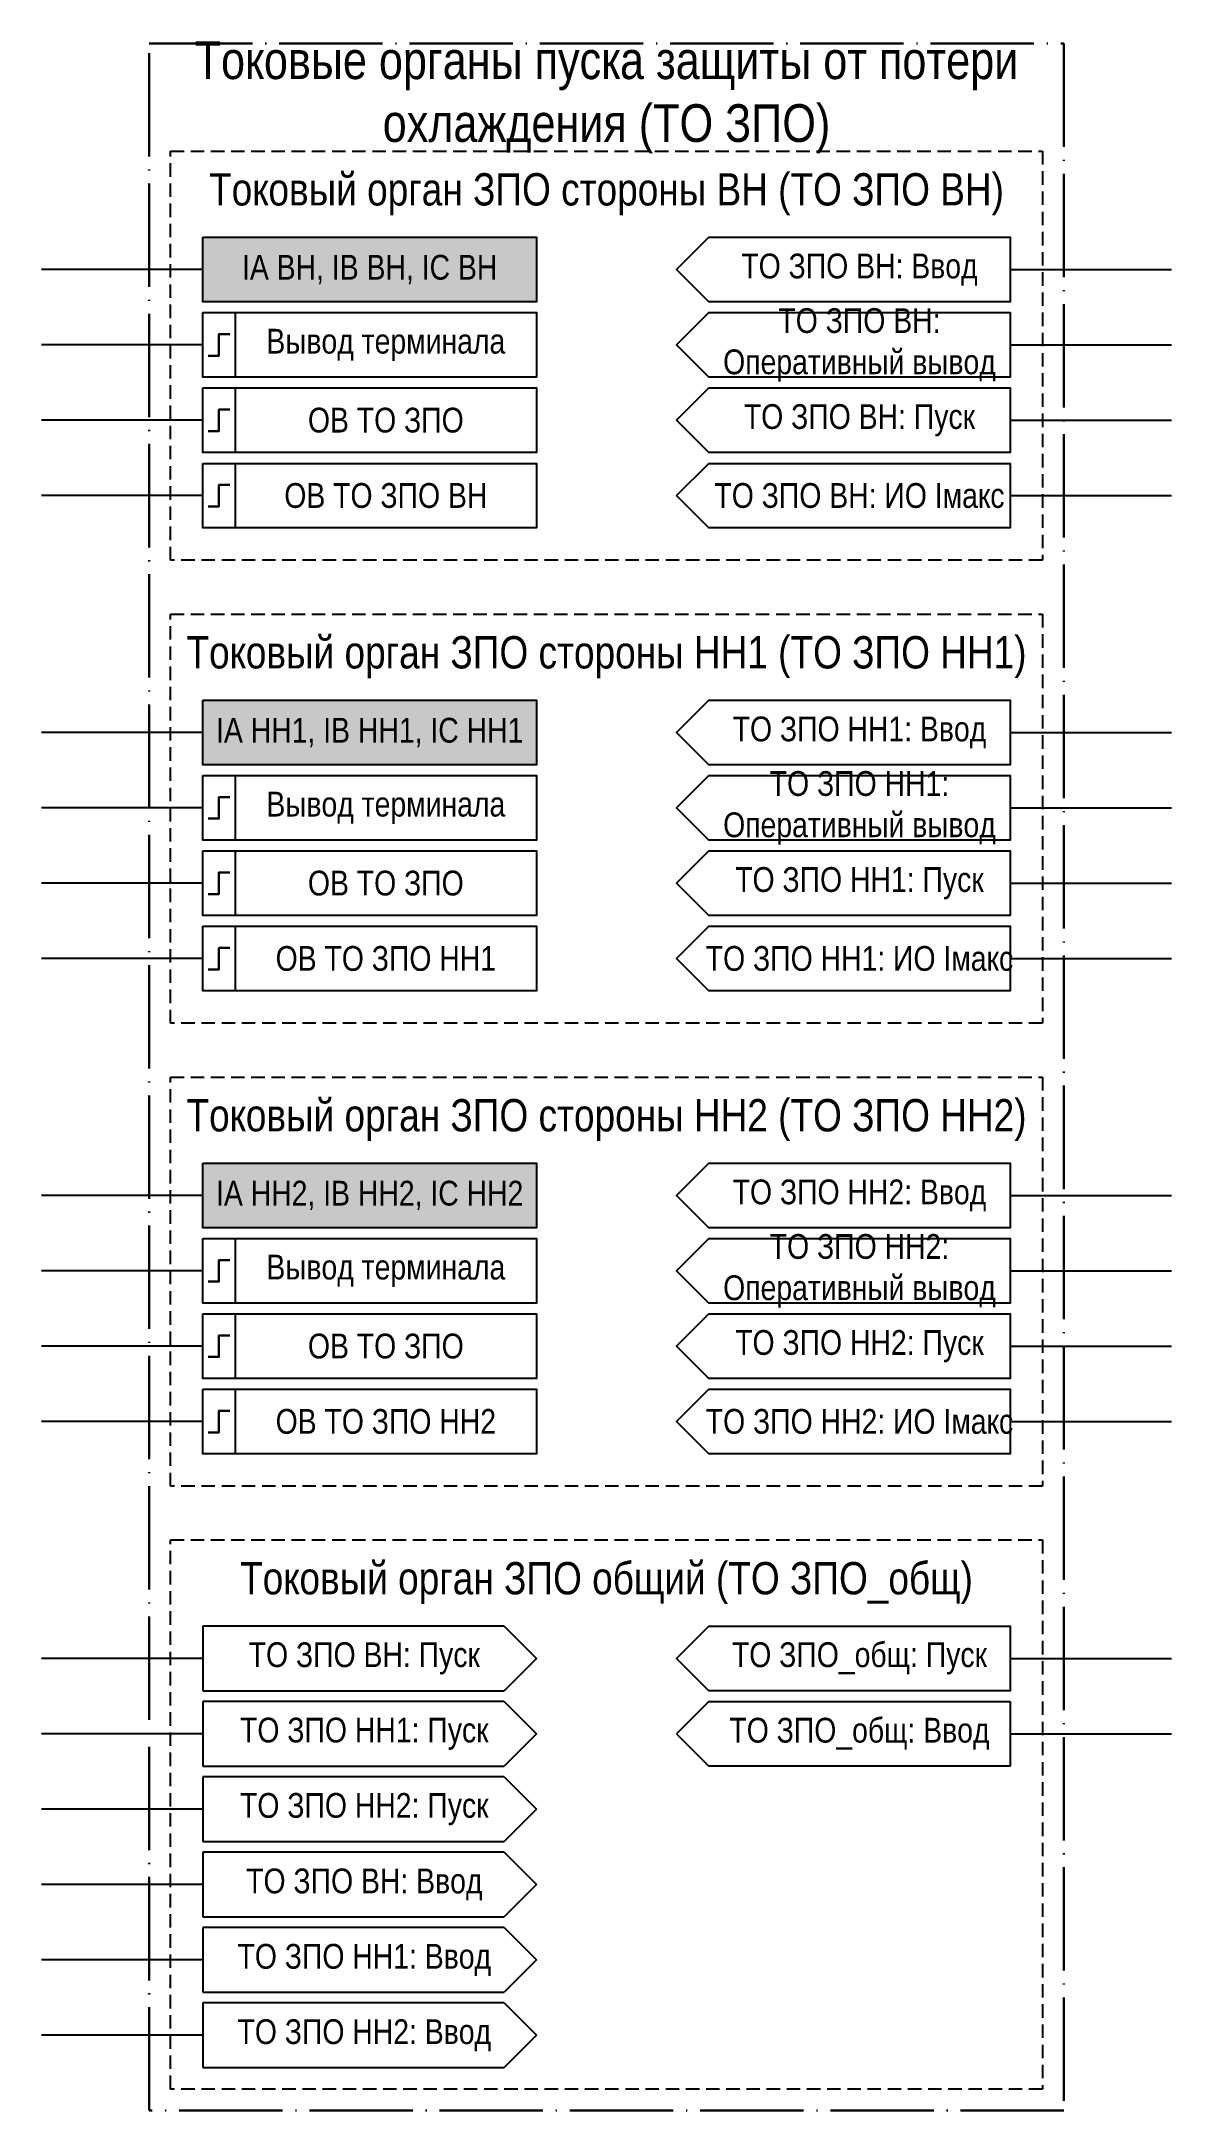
# Model space of a CAD drawing. Header units: millimetres. Extents: x -1270 to 920, y -27 to 306.
# Drawn here: x 295 to 400, y -8 to 184.2 of the extents above; entities that cross this region are included whole.
import ezdxf

# ---------------------------------------------------------------- set-up
doc = ezdxf.new("R2010")
doc.units = ezdxf.units.MM
doc.linetypes.add('ACAD_ISO04W100', pattern=[30, 24, -3, 0, -3])
doc.linetypes.add('штриховая2', pattern=[0.375, 0.25, -0.125])
doc.layers.add('TEXT', color=7, linetype='Continuous', lineweight=25)
doc.layers.add('Основная', color=7, linetype='Continuous')
doc.styles.add('2.5_Gost_RD', font='ARIALN.TTF', dxfattribs={"height": 2.5})
doc.styles.add('3.5_Gost_RD', font='ARIALN.TTF', dxfattribs={"height": 3.5})

msp = doc.modelspace()

# ---------------------------------------------------------------- texts
at = {"color": 30, "ltscale": 100, "attachment_point": 5, "style": '3.5_Gost_RD'}
for s, insert, char_height, width in [('Токовые органы пуска защиты от потери охлаждения (ТО ЗПО)', (347.5, 179), 3.5, 85), ('Токовый орган ЗПО стороны ВН (ТО ЗПО ВН)', (347.5, 170), 3, 81), ('Токовый орган ЗПО стороны НН1 (ТО ЗПО НН1)', (347.5, 127), 3, 81), ('Токовый орган ЗПО стороны НН2 (ТО ЗПО НН2)', (347.5, 84), 3, 81), ('Токовый орган ЗПО общий (ТО ЗПО_общ)', (347.5, 41), 3, 81)]:
    msp.add_mtext(s, dxfattribs=dict(at, insert=insert, char_height=char_height, width=width))
at = {"color": 0, "ltscale": 100, "char_height": 2.3, "attachment_point": 5, "style": '2.5_Gost_RD'}
for s, insert, width in [('{\\C256;IA ВН, IB ВН, IC ВН}', (325.5, 163), 31), ('{\\C256;Вывод терминала}', (327, 156), 28), ('{\\C256;IA НН1, IB НН1, IC НН1}', (325.5, 120), 31), ('{\\C256;Вывод терминала}', (327, 113), 28), ('{\\C256;IA НН2, IB НН2, IC НН2}', (325.5, 77), 31), ('{\\C256;Вывод терминала}', (327, 70), 28)]:
    msp.add_mtext(s, dxfattribs=dict(at, insert=insert, width=width))
at = {"ltscale": 100, "char_height": 2.3, "width": 28, "attachment_point": 5, "style": '2.5_Gost_RD'}
for s, insert in [('ТО ЗПО ВН: Ввод', (371, 163)), ('ТО ЗПО ВН: Оперативный вывод', (371, 156)), ('ТО ЗПО ВН: Пуск', (371, 149)), ('ТО ЗПО ВН: ИО Iмакс', (371, 142)), ('ТО ЗПО НН1: Ввод', (371, 120)), ('ТО ЗПО НН1: Оперативный вывод', (371, 113)), ('ТО ЗПО НН1: Пуск', (371, 106)), ('ТО ЗПО НН1: ИО Iмакс', (371, 99)), ('ТО ЗПО НН2: Ввод', (371, 77)), ('ТО ЗПО НН2: Оперативный вывод', (371, 70)), ('ТО ЗПО НН2: Пуск', (371, 63)), ('ТО ЗПО НН2: ИО Iмакс', (371, 56)), ('ТО ЗПО ВН: Пуск', (325, 34)), ('ТО ЗПО_общ: Пуск', (371, 34)), ('ТО ЗПО НН1: Пуск', (325, 27)), ('ТО ЗПО_общ: Ввод', (371, 27)), ('ТО ЗПО НН2: Пуск', (325, 20)), ('ТО ЗПО ВН: Ввод', (325, 13)), ('ТО ЗПО НН1: Ввод', (325, 6)), ('ТО ЗПО НН2: Ввод', (325, -1))]:
    msp.add_mtext(s, dxfattribs=dict(at, insert=insert))
at = {"layer": 'TEXT', "color": 0, "ltscale": 100, "char_height": 2.3, "width": 28, "attachment_point": 5, "style": '2.5_Gost_RD'}
for insert in [(327, 149), (327, 106), (327, 63)]:
    msp.add_mtext('{\\C256;ОВ ТО ЗПО}', dxfattribs=dict(at, insert=insert))
at = {"layer": 'Основная', "color": 0, "ltscale": 100, "char_height": 2.3, "width": 28, "attachment_point": 5, "style": '2.5_Gost_RD'}
for s, insert in [('{\\C256;ОВ ТО ЗПО ВН}', (327, 142)), ('{\\C256;ОВ ТО ЗПО НН1}', (327, 99)), ('{\\C256;ОВ ТО ЗПО НН2}', (327, 56))]:
    msp.add_mtext(s, dxfattribs=dict(at, insert=insert))

# ---------------------------------------------------------------- hatches: boundary and pattern name
at = {"ltscale": 100, "true_color": 0xf7941d}
h = msp.add_hatch(color=30, dxfattribs=at)
h.dxf.hatch_style = 1
h.paths.add_polyline_path([(310, 166), (341, 166), (341, 160), (310, 160)])
h = msp.add_hatch(color=30, dxfattribs=at)
h.dxf.hatch_style = 1
h.paths.add_polyline_path([(310, 123), (341, 123), (341, 117), (310, 117)])
h = msp.add_hatch(color=30, dxfattribs=at)
h.dxf.hatch_style = 1
h.paths.add_polyline_path([(310, 80), (341, 80), (341, 74), (310, 74)])

# ---------------------------------------------------------------- linework, layer by layer
at = {"ltscale": 100}
for p, q in [((310, 163), (295, 163)), ((385, 163), (400, 163)), ((310, 156), (295, 156)), ((385, 156), (400, 156)), ((357, 152), (354, 149)), ((357, 152), (385, 152)), ((310, 149), (295, 149)), ((354, 149), (357, 146)), ((385, 149), (400, 149)), ((357, 145), (354, 142)), ((357, 145), (385, 145)), ((310, 142), (295, 142)), ((354, 142), (357, 139)), ((385, 142), (400, 142)), ((310, 120), (295, 120)), ((385, 120), (400, 120)), ((310, 113), (295, 113)), ((385, 113), (400, 113)), ((357, 109), (354, 106)), ((357, 109), (385, 109)), ((310, 106), (295, 106)), ((354, 106), (357, 103)), ((385, 106), (400, 106)), ((357, 102), (354, 99)), ((357, 102), (385, 102)), ((310, 99), (295, 99)), ((354, 99), (357, 96)), ((385, 99), (400, 99)), ((310, 77), (295, 77)), ((385, 77), (400, 77)), ((310, 70), (295, 70)), ((385, 70), (400, 70)), ((357, 66), (354, 63)), ((357, 66), (385, 66)), ((310, 63), (295, 63)), ((354, 63), (357, 60)), ((385, 63), (400, 63)), ((357, 59), (354, 56)), ((357, 59), (385, 59)), ((310, 56), (295, 56)), ((354, 56), (357, 53)), ((385, 56), (400, 56)), ((310, 37), (310, 31)), ((338, 37), (310, 37)), ((338, 37), (341, 34)), ((357, 37), (354, 34)), ((357, 37), (385, 37)), ((310, 34), (295, 34)), ((341, 34), (338, 31)), ((354, 34), (357, 31)), ((385, 34), (400, 34)), ((310, 31), (338, 31)), ((310, 30), (310, 24)), ((338, 30), (310, 30)), ((338, 30), (341, 27)), ((357, 30), (354, 27)), ((357, 30), (385, 30)), ((385, 30), (385, 24)), ((310, 27), (295, 27)), ((341, 27), (338, 24)), ((354, 27), (357, 24)), ((385, 27), (400, 27)), ((310, 24), (338, 24)), ((385, 24), (357, 24)), ((310, 23), (310, 17)), ((338, 23), (310, 23)), ((338, 23), (341, 20)), ((310, 20), (295, 20)), ((341, 20), (338, 17)), ((310, 17), (338, 17)), ((310, 16), (310, 10)), ((338, 16), (310, 16)), ((338, 16), (341, 13)), ((310, 13), (295, 13)), ((341, 13), (338, 10)), ((310, 10), (338, 10)), ((310, 9), (310, 3)), ((338, 9), (310, 9)), ((338, 9), (341, 6)), ((310, 6), (295, 6)), ((341, 6), (338, 3)), ((310, 3), (338, 3)), ((310, 2), (310, -4)), ((338, 2), (310, 2)), ((338, 2), (341, -1)), ((310, -1), (295, -1)), ((341, -1), (338, -4)), ((310, -4), (338, -4))]:
    msp.add_line(p, q, dxfattribs=at)
at = {"color": 251, "linetype": 'ACAD_ISO04W100', "lineweight": 30, "ltscale": 0.4, "true_color": 0x58595b}
msp.add_lwpolyline([(305, 184), (390, 184), (390, -8), (305, -8)], close=True, dxfattribs=at)
at = {"linetype": 'штриховая2', "ltscale": 5}
for points in [[(307, 174), (388, 174), (388, 136), (307, 136)], [(307, 131), (388, 131), (388, 93), (307, 93)], [(307, 88), (388, 88), (388, 50), (307, 50)], [(307, 45), (388, 45), (388, -6), (307, -6)]]:
    msp.add_lwpolyline(points, close=True, dxfattribs=at)
at = {"ltscale": 100}
for points in [[(310, 166), (341, 166), (341, 160), (310, 160)], [(310, 159), (313, 159), (313, 153), (310, 153)], [(310, 159), (341, 159), (341, 153), (310, 153)], [(310, 152), (313, 152), (313, 146), (310, 146)], [(310, 152), (341, 152), (341, 146), (310, 146)], [(310, 145), (313, 145), (313, 139), (310, 139)], [(310, 145), (341, 145), (341, 139), (310, 139)], [(310, 123), (341, 123), (341, 117), (310, 117)], [(310, 116), (313, 116), (313, 110), (310, 110)], [(310, 116), (341, 116), (341, 110), (310, 110)], [(310, 109), (313, 109), (313, 103), (310, 103)], [(310, 109), (341, 109), (341, 103), (310, 103)], [(310, 102), (313, 102), (313, 96), (310, 96)], [(310, 102), (341, 102), (341, 96), (310, 96)], [(310, 80), (341, 80), (341, 74), (310, 74)], [(310, 73), (313, 73), (313, 67), (310, 67)], [(310, 73), (341, 73), (341, 67), (310, 67)], [(310, 66), (313, 66), (313, 60), (310, 60)], [(310, 66), (341, 66), (341, 60), (310, 60)], [(310, 59), (313, 59), (313, 53), (310, 53)], [(310, 59), (341, 59), (341, 53), (310, 53)]]:
    msp.add_lwpolyline(points, close=True, dxfattribs=at)
for points in [[(354, 163), (357, 166), (385, 166), (385, 160), (357, 160), (354, 163)], [(354, 156), (357, 159), (385, 159), (385, 153), (357, 153), (354, 156)], [(354, 149), (357, 152), (385, 152), (385, 146), (357, 146), (354, 149)], [(354, 142), (357, 145), (385, 145), (385, 139), (357, 139), (354, 142)], [(354, 120), (357, 123), (385, 123), (385, 117), (357, 117), (354, 120)], [(354, 113), (357, 116), (385, 116), (385, 110), (357, 110), (354, 113)], [(354, 106), (357, 109), (385, 109), (385, 103), (357, 103), (354, 106)], [(354, 99), (357, 102), (385, 102), (385, 96), (357, 96), (354, 99)], [(354, 77), (357, 80), (385, 80), (385, 74), (357, 74), (354, 77)], [(354, 70), (357, 73), (385, 73), (385, 67), (357, 67), (354, 70)], [(354, 63), (357, 66), (385, 66), (385, 60), (357, 60), (354, 63)], [(354, 56), (357, 59), (385, 59), (385, 53), (357, 53), (354, 56)], [(354, 34), (357, 37), (385, 37), (385, 31), (357, 31), (354, 34)]]:
    msp.add_lwpolyline(points, dxfattribs=at)
at = {"lineweight": 30, "ltscale": 100}
for points in [[(312.5, 157), (311.5, 157), (311.5, 155), (310.5, 155)], [(312.5, 150), (311.5, 150), (311.5, 148), (310.5, 148)], [(312.5, 143), (311.5, 143), (311.5, 141), (310.5, 141)], [(312.5, 114), (311.5, 114), (311.5, 112), (310.5, 112)], [(312.5, 107), (311.5, 107), (311.5, 105), (310.5, 105)], [(312.5, 100), (311.5, 100), (311.5, 98), (310.5, 98)], [(312.5, 71), (311.5, 71), (311.5, 69), (310.5, 69)], [(312.5, 64), (311.5, 64), (311.5, 62), (310.5, 62)], [(312.5, 57), (311.5, 57), (311.5, 55), (310.5, 55)]]:
    msp.add_lwpolyline(points, dxfattribs=at)

msp.set_redraw_order([(e.dxf.handle, doc.entitydb.next_handle()) for e in msp.query("TEXT MTEXT ATTDEF DIMENSION ARC_DIMENSION")])  # texts and dimensions are drawn at this point

doc.saveas('drawing.dxf')
